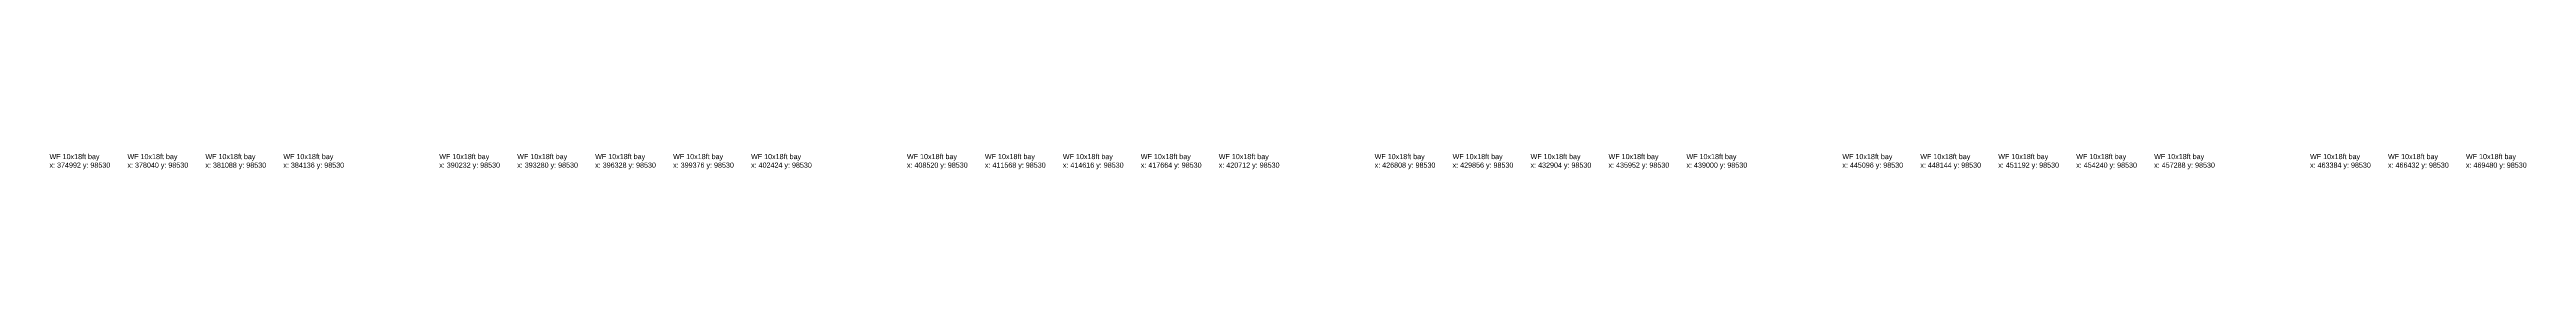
# Model space of a CAD drawing. Header units: millimetres. Extents: x 308165 to 657535, y 5096 to 173229.
# Drawn here: x 374993 to 471846, y 99937 to 100541 of the extents above; entities that cross this region are included whole.
import ezdxf

# ---------------------------------------------------------------- set-up
doc = ezdxf.new("R2010")
doc.units = ezdxf.units.MM
doc.styles.get("Standard").update_dxf_attribs({"font": 'arial.ttf'})

msp = doc.modelspace()

# ---------------------------------------------------------------- texts
at = {"char_height": 200, "attachment_point": 1}
for s, insert in [('WF 10x18ft bay\\Px: 374992 y: 98530', (374992, 100531)), ('WF 10x18ft bay\\Px: 378040 y: 98530', (378040, 100531)), ('WF 10x18ft bay\\Px: 381088 y: 98530', (381088, 100531)), ('WF 10x18ft bay\\Px: 384136 y: 98530', (384136, 100531)), ('WF 10x18ft bay\\Px: 390232 y: 98530', (390232, 100531)), ('WF 10x18ft bay\\Px: 393280 y: 98530', (393280, 100531)), ('WF 10x18ft bay\\Px: 396328 y: 98530', (396328, 100531)), ('WF 10x18ft bay\\Px: 399376 y: 98530', (399376, 100531)), ('WF 10x18ft bay\\Px: 402424 y: 98530', (402424, 100531)), ('WF 10x18ft bay\\Px: 408520 y: 98530', (408520, 100531)), ('WF 10x18ft bay\\Px: 411568 y: 98530', (411568, 100531)), ('WF 10x18ft bay\\Px: 414616 y: 98530', (414616, 100531)), ('WF 10x18ft bay\\Px: 417664 y: 98530', (417664, 100531)), ('WF 10x18ft bay\\Px: 420712 y: 98530', (420712, 100531)), ('WF 10x18ft bay\\Px: 426808 y: 98530', (426808, 100531)), ('WF 10x18ft bay\\Px: 429856 y: 98530', (429856, 100531)), ('WF 10x18ft bay\\Px: 432904 y: 98530', (432904, 100531)), ('WF 10x18ft bay\\Px: 435952 y: 98530', (435952, 100531)), ('WF 10x18ft bay\\Px: 439000 y: 98530', (439000, 100531)), ('WF 10x18ft bay\\Px: 445096 y: 98530', (445096, 100531)), ('WF 10x18ft bay\\Px: 448144 y: 98530', (448144, 100531)), ('WF 10x18ft bay\\Px: 451192 y: 98530', (451192, 100531)), ('WF 10x18ft bay\\Px: 454240 y: 98530', (454240, 100531)), ('WF 10x18ft bay\\Px: 457288 y: 98530', (457288, 100531)), ('WF 10x18ft bay\\Px: 463384 y: 98530', (463384, 100531)), ('WF 10x18ft bay\\Px: 466432 y: 98530', (466432, 100531)), ('WF 10x18ft bay\\Px: 469480 y: 98530', (469480, 100531))]:
    msp.add_mtext(s, dxfattribs=dict(at, insert=insert))

doc.saveas('drawing.dxf')
